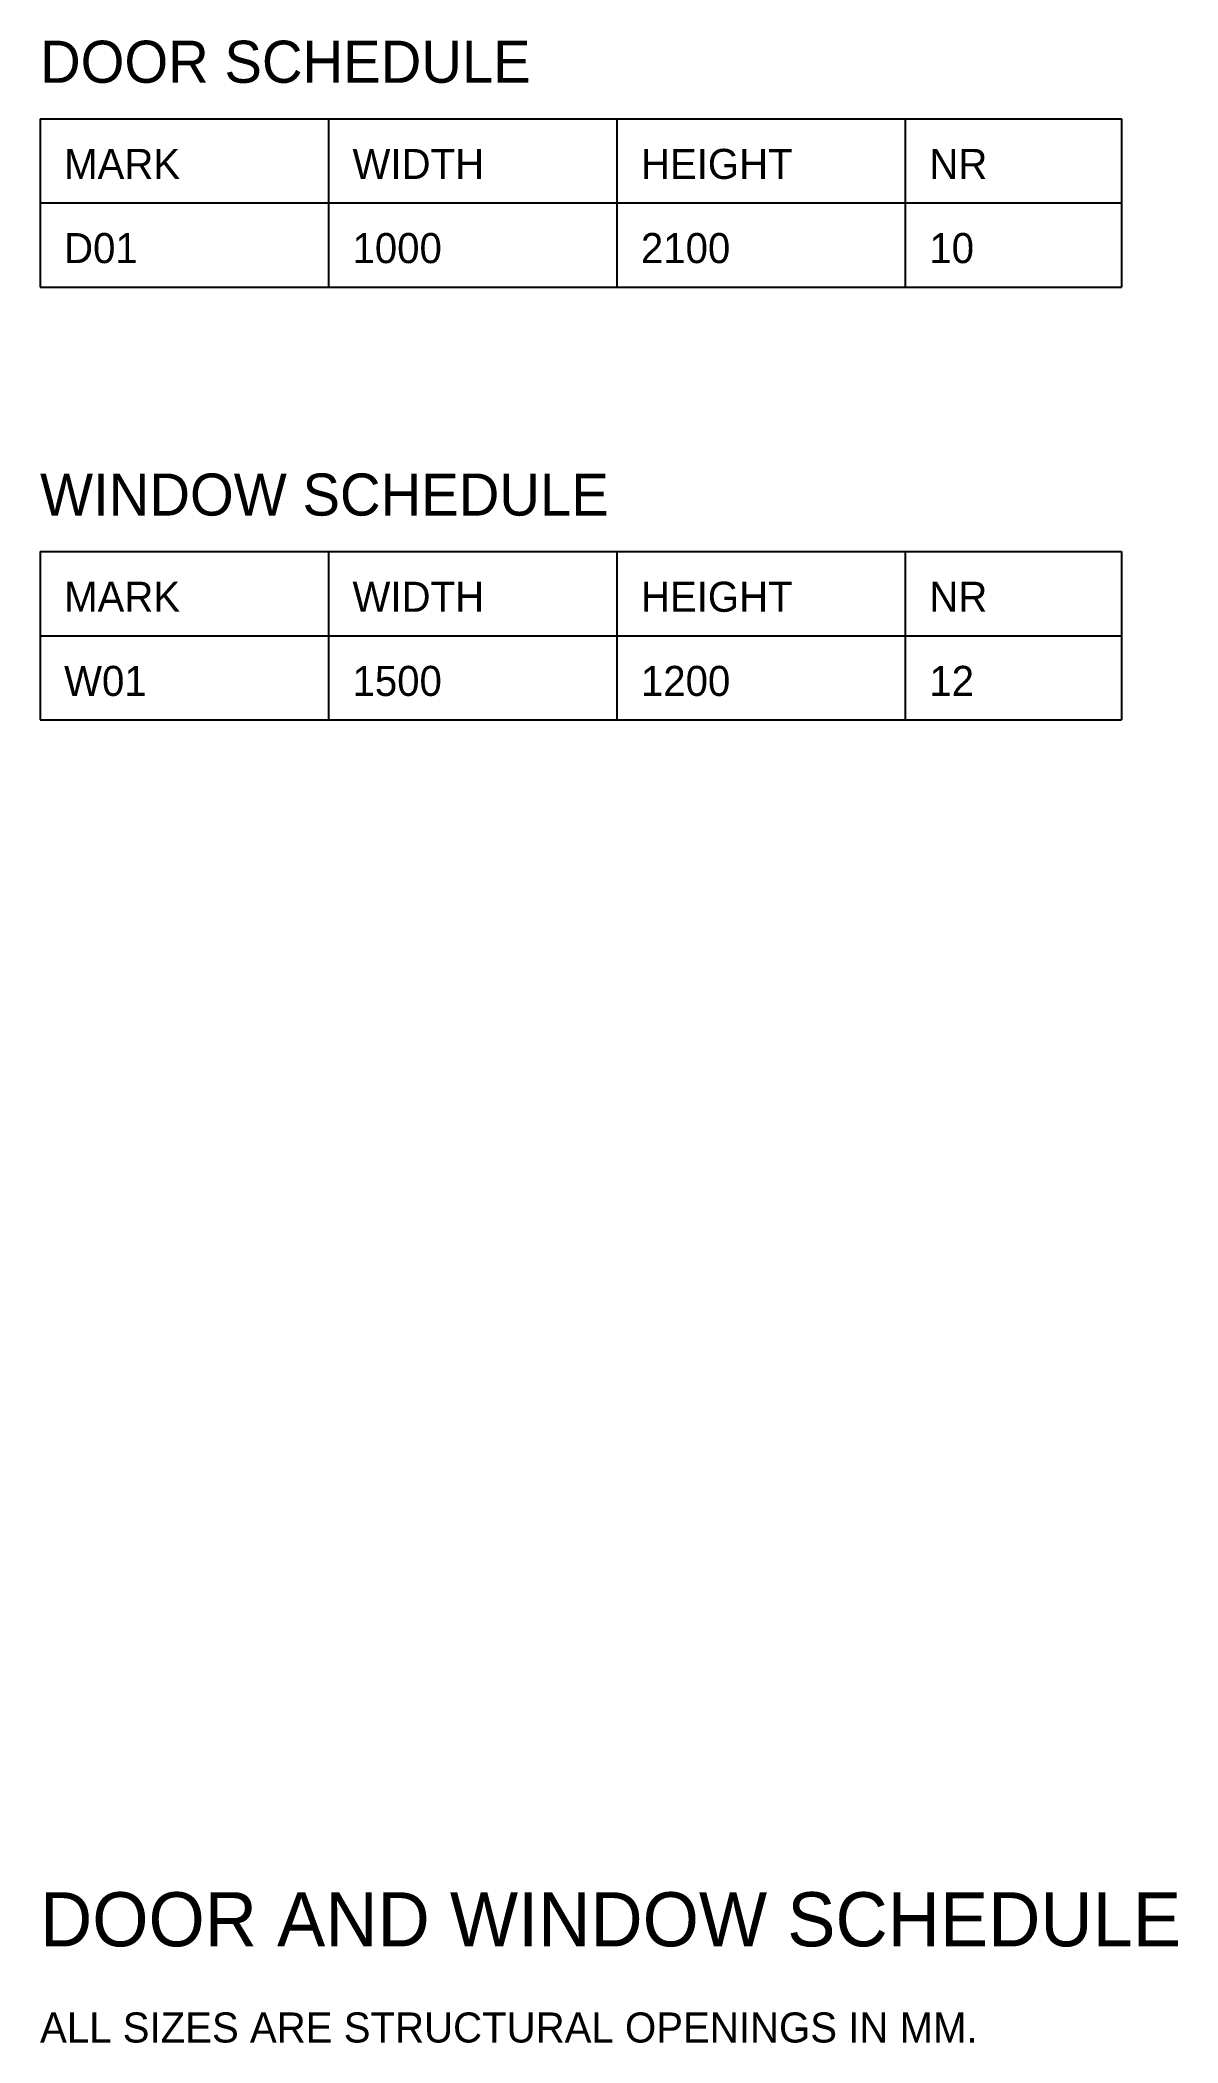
# Model space of a CAD drawing. Header units: millimetres. Extents: x -112 to 78769, y -4004 to 12655.
# Drawn here: x 69300 to 78769, y -4004 to 12655 of the extents above; entities that cross this region are included whole.
import ezdxf

# ---------------------------------------------------------------- set-up
doc = ezdxf.new("R2010")
doc.units = ezdxf.units.MM
doc.layers.get('0').update_dxf_attribs({"color": 1, "linetype": 'CONTINUOUS'})
doc.layers.add('TEXT', color=5, linetype='CONTINUOUS')

msp = doc.modelspace()

# ---------------------------------------------------------------- texts
at = {"layer": 'TEXT'}
for s, height, p in [('DOOR SCHEDULE', 350, (69300, 12300)), ('MARK', 250, (69500, 11500)), ('WIDTH', 250, (71900, 11500)), ('HEIGHT', 250, (74300, 11500)), ('NR', 250, (76700, 11500)), ('D01', 250, (69500, 10800)), ('1000', 250, (71900, 10800)), ('2100', 250, (74300, 10800)), ('10', 250, (76700, 10800)), ('WINDOW SCHEDULE', 350, (69300, 8700)), ('MARK', 250, (69500, 7900)), ('WIDTH', 250, (71900, 7900)), ('HEIGHT', 250, (74300, 7900)), ('NR', 250, (76700, 7900)), ('W01', 250, (69500, 7200)), ('1500', 250, (71900, 7200)), ('1200', 250, (74300, 7200)), ('12', 250, (76700, 7200)), ('DOOR AND WINDOW SCHEDULE', 450, (69300, -3200)), ('ALL SIZES ARE STRUCTURAL OPENINGS IN MM.', 250, (69300, -4000))]:
    msp.add_text(s, height=height, dxfattribs=at).set_placement(p)

# ---------------------------------------------------------------- linework, layer by layer
for p, q in [((69300, 12000), (78300, 12000)), ((69300, 12000), (69300, 10600)), ((71700, 12000), (71700, 10600)), ((74100, 12000), (74100, 10600)), ((76500, 12000), (76500, 10600)), ((78300, 12000), (78300, 10600)), ((69300, 11300), (78300, 11300)), ((69300, 10600), (78300, 10600)), ((69300, 8400), (78300, 8400)), ((69300, 8400), (69300, 7000)), ((71700, 8400), (71700, 7000)), ((74100, 8400), (74100, 7000)), ((76500, 8400), (76500, 7000)), ((78300, 8400), (78300, 7000)), ((69300, 7700), (78300, 7700)), ((69300, 7000), (78300, 7000))]:
    msp.add_line(p, q)

msp.set_redraw_order([(e.dxf.handle, doc.entitydb.next_handle()) for e in msp.query("TEXT MTEXT ATTDEF DIMENSION ARC_DIMENSION")])  # texts and dimensions are drawn at this point

doc.saveas('drawing.dxf')
